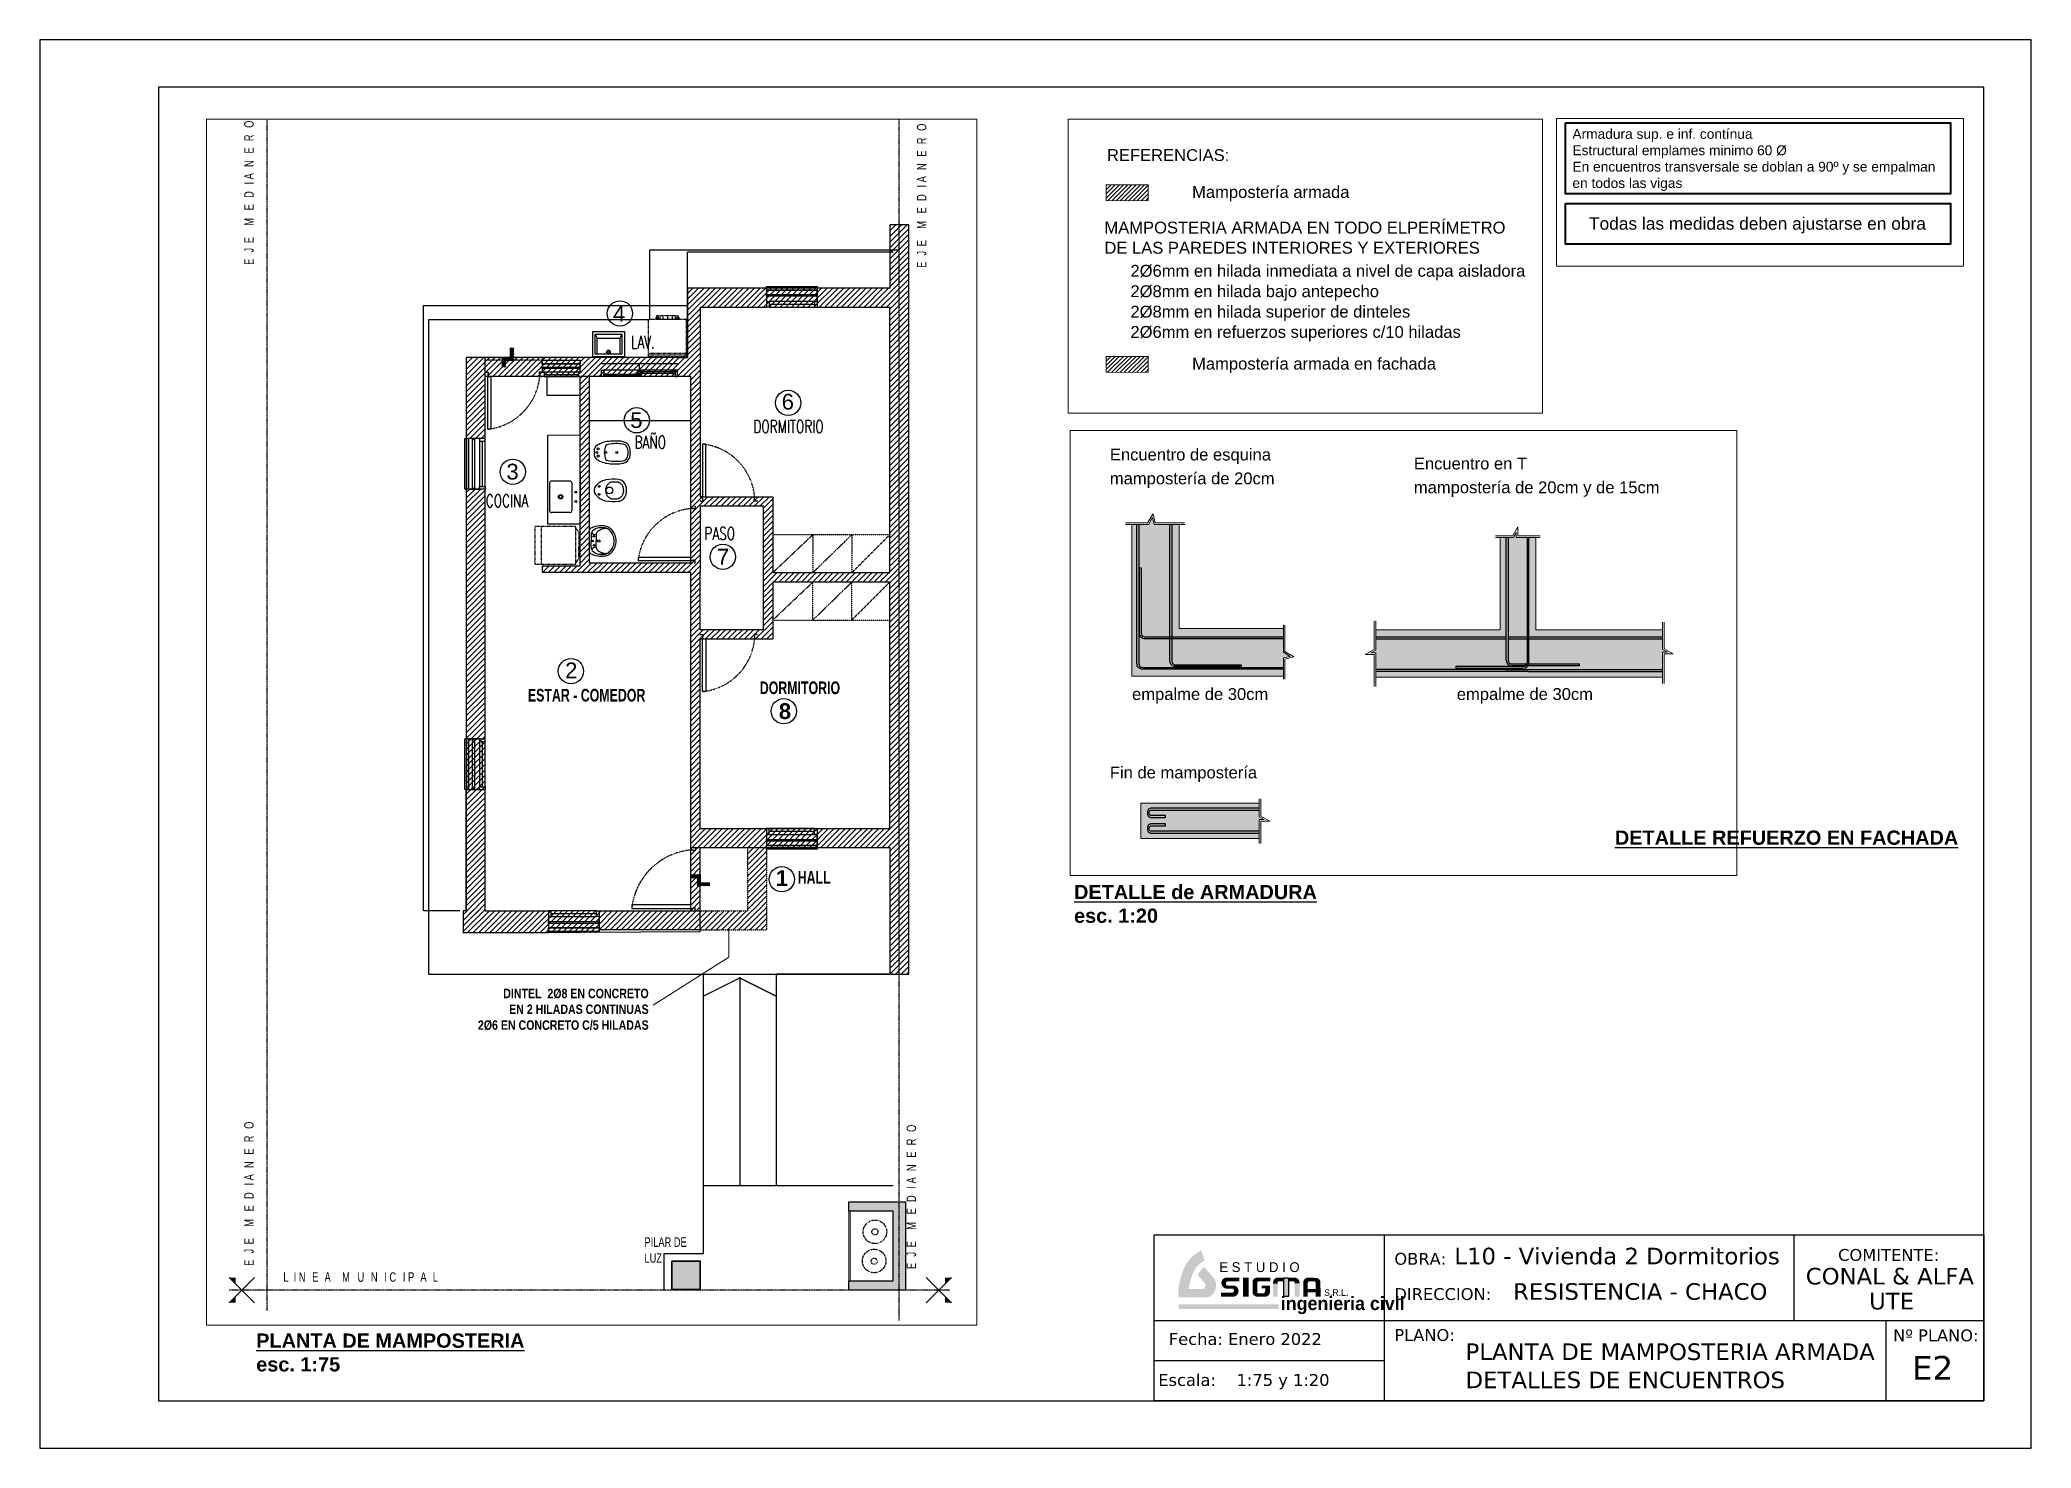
# Paper-space layout 'PL E2' of a CAD drawing. Header units: millimetres. Extents: x -18 to 402, y -3 to 294.
# The model-space entities are those that its viewports show. They can reach past a viewport. Long polylines and large blocks are cut down to what shows.
import ezdxf
from ezdxf.enums import TextEntityAlignment as Align

# ---------------------------------------------------------------- set-up
doc = ezdxf.new("R2010")
doc.units = ezdxf.units.MM
doc.header["$LTSCALE"] = 0.1
doc.header["$MEASUREMENT"] = 0
for name, pattern in [('ACAD_ISO02W100', [15, 12, -3]), ('ACAD_ISO10W100', [18, 12, -3, 0, -3]), ('DASHED', [0.75, 0.5, -0.25]), ('DASHED2', [0.375, 0.25, -0.125]), ('HIDDEN', [0.375, 0.25, -0.125]), ('HIDDEN2', [4.7625, 3.175, -1.5875])]:
    doc.linetypes.add(name, pattern=pattern)
doc.layers.get('DEFPOINTS').update_dxf_attribs({"color": 1})
for name, color, linetype, lineweight in [('00-COTAS', 1, 'Continuous', 9), ('CONT_MURO', 3, 'Continuous', 0), ('PISO', 8, 'Continuous', 9), ('SOMBRA', 1, 'Continuous', 0)]:
    doc.layers.add(name, color=color, linetype=linetype, lineweight=lineweight)
for name, color, linetype in [('00-PROYECCION', 2, 'HIDDEN'), ('00-texto', 3, 'Continuous'), ('armadura', 10, 'Continuous'), ('artefactos', 1, 'Continuous'), ('CARP-HOJAS-PUERTAS', 2, 'Continuous'), ('CARP-MARCO-PUERTAS', 2, 'Continuous'), ('CARPINTERÍA', 2, 'Continuous'), ('Carpinterías', 2, 'Continuous'), ('CONT_PLATEA', 4, 'Continuous'), ('Cotas', 1, 'Continuous'), ('Cuadro de rotulación', 7, 'Continuous'), ('designaciones', 1, 'Continuous'), ('EJES', 6, 'Continuous'), ('EQUIP-COCINA', 1, 'ACAD_ISO02W100'), ('ESTRUCTURAS', 3, 'Continuous'), ('LADRILLOS', 3, 'Continuous'), ('mamposteria', 5, 'Continuous'), ('MARCO DE CARATULA', 7, 'Continuous'), ('MARCO DE HOJA', 7, 'Continuous'), ('MURO', 2, 'Continuous'), ('Muros', 3, 'Continuous'), ('P0-MUROS', 4, 'Continuous'), ('PROYECCION', 1, 'DASHED2'), ('PROYECCIONES', 2, 'HIDDEN'), ('recuadro', 18, 'Continuous'), ('TEXTO', 2, 'Continuous'), ('Textos', 2, 'Continuous'), ('varios', 1, 'Continuous')]:
    doc.layers.add(name, color=color, linetype=linetype)
doc.styles.add('ARIAL', font='arial.ttf', dxfattribs={"height": 0.18})
doc.styles.add('Arial30', font='arial.ttf', dxfattribs={"width": 0.8, "height": 0.3})
doc.styles.add('COTAS', font='ROMANS.shx', dxfattribs={"width": 0.7})
doc.styles.add('general', font='arial.ttf')
doc.styles.add('Verdana', font='verdana.ttf')

psp = doc.layouts.new('PL E2')

# ---------------------------------------------------------------- texts
at = {"char_height": 3, "width": 113.6727, "attachment_point": 2}
for s, insert in [('\\pxqr,t53;{\\fArial|b1|i0|c0|p34;\\LDETALLE REFUERZO EN FACHADA}', (329.51, 126.95)), ('\\pxql,t53;{\\fArial|b1|i0|c0|p34;\\LDETALLE de ARMADURA\\P\\lesc. 1:20}', (256.7, 115.49)), ('\\pxql,t53;{\\fArial|b1|i0|c0|p34;\\LPLANTA DE MAMPOSTERIA\\P\\lesc. 1:75}', (84.21, 20.88))]:
    psp.add_mtext(s, dxfattribs=dict(at, insert=insert))
at = {"layer": '00-texto', "color": 250, "style": 'Verdana'}
psp.add_text('E2', height=5, dxfattribs=at).set_placement((376.6, 11.15))
at = {"layer": 'Cuadro de rotulación', "color": 250, "style": 'Verdana'}
for s, p in [('OBRA:', (267.42, 35.38)), ('COMITENTE:', (361.01, 36.2)), ('DIRECCION:', (267.42, 27.95)), ('PLANO:', (267.42, 19.32)), ('Nº PLANO:', (372.62, 19.23))]:
    psp.add_text(s, height=2.5, dxfattribs=at).set_placement(p)
for s, height, p in [('L10 - Vivienda 2 Dormitorios', 3.5, (280.07, 37.22)), ('CONAL & ALFA ', 3.5, (354.19, 32.97)), ('RESISTENCIA - CHACO', 3.5, (292.46, 29.74)), ('UTE', 3.5, (367.56, 27.71)), ('Fecha: Enero 2022', 2.5, (219.86, 19.72)), ('PLANTA DE MAMPOSTERIA ARMADA', 3.5, (282.44, 17.04)), ('DETALLES DE ENCUENTROS', 3.5, (282.44, 11.1)), ('Escala:    1:75 y 1:20', 2.5, (217.63, 11.08))]:
    psp.add_text(s, height=height, dxfattribs=at).set_placement(p, align=Align.MIDDLE_LEFT)
at = {"layer": 'TEXTO', "color": 18, "true_color": 0x000000, "attachment_point": 1}
for s, insert, char_height, width in [('{\\fBankGothic Md BT|b0|i0|c0|p34;E S T U D I O} ', (230.5, 35.91), 2.0738, 90.3419), ('{\\fBankGothic Md BT|b0|i0|c0|p34;S.R.L.}', (252.62, 30.19), 1.3687, 59.6254), ('{\\fAgency FB|b1|i0|c0|p34;ingenieria civil} ', (243.47, 28.63), 2.8118, 122.4926)]:
    psp.add_mtext(s, dxfattribs=dict(at, insert=insert, char_height=char_height, width=width))

msp = doc.modelspace()

# ---------------------------------------------------------------- texts
at = {"layer": 'ESTRUCTURAS', "style": 'Arial30'}
for s, height, p in [('REFERENCIAS:', 0.25, (228.0418, 187.5207)), ('Mampostería armada', 0.25, (229.8375, 186.7421)), ('Encuentro de esquina', 0.05, (240.1055, 186.5449)), ('mampostería de 20cm', 0.05, (240.1055, 186.4444)), ('Encuentro en T', 0.05, (241.3878, 186.5071)), ('mampostería de 20cm y de 15cm', 0.05, (241.3878, 186.4066)), ('MAMPOSTERIA ARMADA EN TODO ELPERÍMETRO', 0.25, (227.9876, 185.9916)), ('DE LAS PAREDES INTERIORES Y EXTERIORES', 0.25, (227.9876, 185.5662)), ('empalme de 30cm', 0.05, (240.1991, 185.5347)), ('empalme de 30cm', 0.05, (241.5689, 185.5347)), ('2%%C6mm en hilada inmediata a nivel de capa aisladora', 0.25, (228.5368, 185.08)), ('Fin de mampostería', 0.05, (240.1055, 185.204)), ('2%%C8mm en hilada bajo antepecho', 0.25, (228.5368, 184.6493)), ('2%%C8mm en hilada superior de dinteles', 0.25, (228.5368, 184.2192)), ('2%%C6mm en refuerzos superiores c/10 hiladas', 0.25, (228.5368, 183.7915)), ('Mampostería armada en fachada', 0.25, (229.8375, 183.1223))]:
    msp.add_text(s, height=height, dxfattribs=at).set_placement(p)
at = {"layer": 'TEXTO', "insert": (235.0526, 165.0987), "char_height": 0.15, "width": 3.774119, "attachment_point": 3, "style": 'Arial30'}
msp.add_mtext('{\\fArial|b1|i0|c0|p34;DINTEL  2%%C8 EN CONCRETO\\PEN 2 HILADAS CONTINUAS\\P2%%C6 EN CONCRETO C/5 HILADAS}', dxfattribs=at)
at = {"layer": 'Textos', "color": 2, "transparency": 33554559, "style": 'general'}
for s, p in [('4', (234.4875, 175.6496)), ('6', (237.1569, 174.2578)), ('5', (234.761, 173.9673)), ('3', (232.8022, 173.1522)), ('7', (236.1324, 171.8061)), ('2', (233.7302, 170.0085))]:
    msp.add_text(s, height=0.25, rotation=360, dxfattribs=at).set_placement(p)
at = {"layer": 'Textos', "color": 2, "transparency": 33554559, "style": 'COTAS', "width": 0.7}
for s, p in [('LAV.', (234.7714, 175.2248)), ('DORMITORIO', (236.7104, 173.8909)), ('BAÑO', (234.8292, 173.6418)), ('COCINA', (232.4764, 172.7152)), ('PASO', (235.9343, 172.1973))]:
    msp.add_text(s, height=0.2, dxfattribs=at).set_placement(p)
at = {"layer": 'Textos', "linetype": 'Continuous', "style": 'ARIAL'}
msp.add_text('Todas las medidas deben ajustarse en obra', height=0.26145, dxfattribs=at).set_placement((244.8244, 165.9056))
at = {"layer": 'Textos', "char_height": 0.15, "width": 2.994623, "attachment_point": 1, "rotation": 90, "style": 'COTAS'}
for insert in [(228.655, 176.547), (239.2954, 176.499), (228.655, 160.714), (239.1332, 160.666)]:
    msp.add_mtext('\\pxql;{\\fArial|b0|i0|c0|p34;\\T2;EJE MEDIANERO}', dxfattribs=dict(at, insert=insert))
at = {"layer": 'Textos', "color": 2, "transparency": 33554559, "attachment_point": 1}
for s, insert, char_height, width, style in [('{\\fArial|b1|i0|c0|p34;\\H1.3333x;DORMITORIO\\P\\pxql;\\fArial|b0|i0|c0|p34;\\H0.75x;                  }', (236.8103, 169.9581), 0.15, 1.379928, 'COTAS'), ('\\pxql;{\\fArial|b1|i0|c0|p34;\\H1.3333x;ESTAR - COMEDOR  \\H0.75x;                               }', (233.1424, 169.8408), 0.15, 1.938137, 'COTAS'), ('{\\fArial|b1|i0|c0|p34;8}', (237.1112, 169.6135), 0.25, 0.331783, 'general'), ('{\\fArial|b1|i0|c0|p34;1}', (237.0628, 166.9721), 0.25, 0.331783, 'general'), ('{\\fArial|b1|i0|c0|p34;\\H1.3333x;HALL\\P\\pxql;\\fArial|b0|i0|c0|p34;\\H0.75x;                  }', (237.41, 166.9581), 0.15, 0.995702, 'COTAS'), ('{\\fArial|b0|i0|c0|p34;PILAR DE\\PLUZ}', (234.9861, 161.1654), 0.15, 1.958714, 'COTAS')]:
    msp.add_mtext(s, dxfattribs=dict(at, insert=insert, char_height=char_height, width=width, style=style))
at = {"layer": 'Textos', "attachment_point": 1}
for s, insert, char_height, width, style in [('Armadura sup. e inf. contínua\\PEstructural emplames minimo 60 %%c\\PEn encuentros transversale se doblan a 90º y se empalman en todos las vigas', (244.4748, 168.0293), 0.207319, 7.8599, 'ARIAL'), ('\\pxql;{\\fArial|b0|i0|c0|p34;\\H1.5x;\\T2;LINEA MUNICIPAL}', (229.2736, 160.6132), 0.1, 3.194623, 'COTAS')]:
    msp.add_mtext(s, dxfattribs=dict(at, insert=insert, char_height=char_height, width=width, style=style))

# ---------------------------------------------------------------- blocks, each defined once
blk = doc.blocks.new('SIMETRIA')
for p, q in [((-0.53, 0.53), (0.53, -0.53)), ((0.53, 0.53), (-0.53, -0.53))]:
    blk.add_line(p, q)
for points in [[(-0.53, 0.53), (-0.265, 0.265), (-0.53, 0.265)], [(0.53, 0.53), (0.265, 0.265), (0.53, 0.265)]]:
    blk.add_solid(points)

# ---------------------------------------------------------------- hatches: boundary and pattern name
at = {"layer": 'armadura'}
h = msp.add_hatch(color=256, dxfattribs=at)
h.dxf.hatch_style = 1
h.paths.add_polyline_path([(240.359, 185.8007), (240.254, 185.8007, -0.414214), (240.238, 185.8167), (240.238, 186.0927), (240.23, 186.0927), (240.23, 185.8167, 0.414214), (240.254, 185.7927), (240.359, 185.7927)], flags=17)
h.paths.add_polyline_path([(240.8372, 185.8007), (240.367, 185.8007), (240.367, 185.7927), (240.8372, 185.7927)], flags=17)
h.paths.add_polyline_path([(240.367, 186.2754), (240.359, 186.2754), (240.359, 185.8007), (240.367, 185.8007)], flags=17)
h.paths.add_polyline_path([(240.367, 185.8007), (240.359, 185.8007), (240.359, 185.7927), (240.367, 185.7927)], flags=17)
h.paths.add_polyline_path([(240.367, 185.7927), (240.359, 185.7927), (240.359, 185.6993, 0.414214), (240.383, 185.6753), (240.659, 185.6753), (240.659, 185.6833), (240.383, 185.6833, -0.414214), (240.367, 185.6993)], flags=17)
h.paths.add_polyline_path([(240.2275, 186.2754), (240.2195, 186.2754), (240.2195, 185.6882, 0.414214), (240.2435, 185.6642), (240.8372, 185.6642), (240.8372, 185.6722), (240.2435, 185.6722, -0.414214), (240.2275, 185.6882)])
h = msp.add_hatch(color=256, dxfattribs=at)
h.dxf.hatch_style = 1
h.paths.add_polyline_path([(241.8732, 186.2202), (241.8652, 186.2202), (241.8652, 185.6925, -0.094512), (241.8641, 185.6866), (241.8725, 185.6866, 0.062057), (241.8732, 185.6925)])
h.paths.add_polyline_path([(241.7855, 186.2202), (241.7775, 186.2202), (241.7775, 185.7026, 0.414214), (241.8015, 185.6786), (241.8572, 185.6786, 0.170207), (241.8641, 185.6866), (241.8015, 185.6866, -0.414214), (241.7855, 185.7026)])
h.paths.add_polyline_path([(241.8688, 185.6786), (241.8572, 185.6786, -0.13061), (241.8492, 185.6765), (241.5652, 185.6765), (241.5652, 185.6685), (241.8492, 185.6685, 0.243034)])
h.paths.add_polyline_path([(241.8725, 185.6866), (241.8641, 185.6866, -0.170207), (241.8572, 185.6786), (241.8688, 185.6786, 0.092573)])
h.paths.add_polyline_path([(242.0855, 185.6866), (241.8725, 185.6866, -0.092573), (241.8688, 185.6786), (242.0855, 185.6786)])
h.paths.add_polyline_path([(242.4369, 185.6635), (241.7718, 185.6635), (241.2269, 185.6635), (241.2269, 185.6555), (241.8684, 185.6555), (242.4369, 185.6555)])
h.paths.add_polyline_path([(241.8652, 185.8009), (241.7855, 185.8009), (241.7855, 185.7929), (241.8652, 185.7929)])
h.paths.add_polyline_path([(242.4369, 185.8009), (241.8732, 185.8009), (241.8732, 185.7929), (242.4369, 185.7929)])
h.paths.add_polyline_path([(241.7775, 185.8009), (241.2269, 185.8009), (241.2269, 185.7929), (241.7775, 185.7929)])
h = msp.add_hatch(color=256, dxfattribs=at)
h.dxf.hatch_style = 1
h.paths.add_polyline_path([(240.3402, 185.0472), (240.2799, 185.0472, -0.414214), (240.2719, 185.0552), (240.2719, 185.0622, -0.414214), (240.2799, 185.0702), (240.7356, 185.0702), (240.7356, 185.0782), (240.2799, 185.0782, 0.414214), (240.2639, 185.0622), (240.2639, 185.0552, 0.414214), (240.2799, 185.0392), (240.3402, 185.0392)])
h.paths.add_polyline_path([(240.3402, 185.0121), (240.2799, 185.0121, 0.414214), (240.2639, 184.9961), (240.2639, 184.9891, 0.414214), (240.2799, 184.9731), (240.7356, 184.9731), (240.7356, 184.9811), (240.2799, 184.9811, -0.414214), (240.2719, 184.9891), (240.2719, 184.9961, -0.414214), (240.2799, 185.0041), (240.3402, 185.0041)])
at = {"layer": 'Cotas', "ltscale": 0.02, "transparency": 33554559}
h = msp.add_hatch(dxfattribs=at)
h.set_pattern_fill('ANSI31', color=252, scale=0.1, angle=90)
h.set_pattern_definition([(135, (650.26996, 368.332347), (-0.00883883476, -0.00883883476), [])])
h.paths.add_polyline_path([(236.0214, 166.7234), (236.0214, 166.7734), (235.8677, 166.7734), (235.8677, 166.7234)])
h.paths.add_polyline_path([(235.8677, 166.7234), (235.8677, 166.899), (235.7162, 166.899), (235.7162, 166.849), (235.8177, 166.849), (235.8177, 166.7234)])
at = {"layer": 'LADRILLOS', "ltscale": 0.02, "true_color": 0xed1f24, "transparency": 33554559}
h = msp.add_hatch(color=240, dxfattribs=at)
h.dxf.hatch_style = 1
h.paths.add_polyline_path([(239.0177, 161.7301), (238.2177, 161.7301), (238.2177, 161.5801), (238.9177, 161.5801), (238.9177, 160.4801), (238.2177, 160.4801), (238.2177, 160.3301), (239.0177, 160.3301)])
h = msp.add_hatch(color=240, dxfattribs=at)
h.dxf.hatch_style = 1
h.paths.add_polyline_path([(239.1177, 161.7301), (239.0177, 161.7301), (239.0177, 160.3301), (239.1177, 160.3301)])
h = msp.add_hatch(color=240, dxfattribs=at)
h.dxf.hatch_style = 1
h.paths.add_polyline_path([(235.8677, 160.7912), (235.4177, 160.7912), (235.4177, 160.3412), (235.8677, 160.3412)])
at = {"layer": 'SOMBRA', "true_color": 0xf8991e}
h = msp.add_hatch(dxfattribs=at)
h.set_pattern_fill('ANSI31', color=30, scale=0.5)
h.set_pattern_definition([(45, (0, -0.44816), (-0.044194174, 0.044194174), [])])
h.paths.add_polyline_path([(228.0226, 187.0203), (228.0226, 186.684), (228.9102, 186.684), (228.9102, 187.0203)])
at = {"layer": 'SOMBRA', "true_color": 0xf8991e, "transparency": 33554559}
h = msp.add_hatch(color=30, dxfattribs=at)
h.dxf.hatch_style = 1
h.paths.add_polyline_path([(240.8372, 185.8357), (240.3975, 185.8357), (240.3975, 186.2754), (240.2926, 186.2754), (240.2853, 186.3047), (240.2685, 186.2754), (240.1976, 186.2754), (240.1976, 185.6358), (240.8372, 185.6358), (240.8372, 185.7121), (240.8654, 185.7185), (240.8372, 185.7358)])
h.paths.add_polyline_path([(242.4369, 185.7361), (242.4579, 185.7361), (242.4369, 185.7479), (242.4369, 185.8305), (241.9019, 185.8305), (241.9019, 186.2202), (241.8196, 186.2202), (241.8196, 186.2412), (241.8077, 186.2202), (241.7519, 186.2202), (241.7519, 185.8305), (241.2269, 185.8305), (241.2269, 185.7455), (241.2059, 185.7337), (241.2269, 185.7337), (241.2269, 185.6305), (242.4369, 185.6305)])
h.paths.add_polyline_path([(240.7356, 185.1002), (240.2356, 185.1002), (240.2356, 184.9502), (240.7356, 184.9502), (240.7356, 185.0302), (240.7567, 185.0302), (240.7356, 185.0421)])
at = {"layer": 'SOMBRA', "true_color": 0x2776bb}
h = msp.add_hatch(dxfattribs=at)
h.set_pattern_fill('ANSI31', color=152, scale=0.5)
h.paths.add_polyline_path([(228.0226, 183.4006), (228.0226, 183.0642), (228.9102, 183.0642), (228.9102, 183.4006)])
at = {"layer": 'SOMBRA', "true_color": 0xf8991e}
h = msp.add_hatch(dxfattribs=at)
h.set_pattern_fill('ANSI31', color=30, scale=0.5)
h.paths.add_polyline_path([(239.1677, 177.18), (238.8677, 177.18), (238.8677, 176.18), (237.7177, 176.18), (237.7177, 175.88), (238.8677, 175.88), (238.8677, 171.68), (237.0177, 171.68), (237.0177, 172.88), (235.8677, 172.88), (235.8677, 172.73), (236.8677, 172.73), (236.8677, 170.78), (235.8677, 170.78), (235.8677, 170.63), (237.0177, 170.63), (237.0177, 171.53), (238.8677, 171.53), (238.8677, 167.63), (236.9177, 167.63), (236.9177, 167.3345), (238.8677, 167.33), (238.8677, 165.33), (239.1677, 165.33)])
h = msp.add_hatch(dxfattribs=at)
h.set_pattern_fill('ANSI31', color=30, scale=0.5)
h.paths.add_polyline_path([(232.4677, 175.08), (232.4677, 175.105), (232.4677, 175.055), (232.4677, 174.78), (235.7175, 174.78), (235.7177, 171.83), (235.8677, 171.83), (235.8677, 172.8097), (235.8677, 172.8191), (235.8677, 175.88), (237.7177, 175.88), (237.7177, 176.18), (235.6677, 176.18), (235.6677, 175.08)])
h = msp.add_hatch(dxfattribs=at)
h.set_pattern_fill('ANSI31', color=30, scale=0.5)
h.paths.add_polyline_path([(232.4677, 175.08), (232.1677, 175.08), (232.1677, 173.8013), (232.4677, 173.8013)])
h = msp.add_hatch(dxfattribs=at)
h.set_pattern_fill('ANSI31', color=30, scale=0.5)
h.paths.add_polyline_path([(235.7177, 171.68), (235.7177, 171.83), (234.1177, 171.83), (234.1177, 174.78), (234.1177, 174.78), (234.1177, 174.78), (233.9677, 174.78), (234.1228, 174.78), (233.9728, 174.78), (233.9677, 174.78), (233.9677, 174.78), (233.9677, 171.78), (233.3677, 171.78), (233.3677, 171.68)])
h = msp.add_hatch(dxfattribs=at)
h.set_pattern_fill('ANSI31', color=30, scale=0.5)
h.paths.add_polyline_path([(232.4677, 166.22), (232.4677, 166.28), (232.4677, 168.2493), (232.1677, 168.2493), (232.1677, 166.28), (232.4677, 166.28)])
h.paths.add_polyline_path([(232.4677, 173.0013), (232.1677, 173.0013), (232.1677, 168.2493), (232.4677, 168.2493)])
h = msp.add_hatch(dxfattribs=at)
h.set_pattern_fill('ANSI31', color=30, scale=0.5)
h.paths.add_polyline_path([(235.8677, 170.78), (235.8677, 171.83), (235.7177, 171.83), (235.7177, 170.78)])
h = msp.add_hatch(dxfattribs=at)
h.set_pattern_fill('ANSI31', color=30, scale=0.5)
h.paths.add_polyline_path([(236.9177, 167.33), (236.9177, 167.4134), (236.9177, 167.63), (235.8677, 167.63), (235.8677, 170.78), (235.7177, 170.78), (235.7177, 167.33)])
h = msp.add_hatch(dxfattribs=at)
h.set_pattern_fill('ANSI31', color=30, scale=0.5)
h.paths.add_polyline_path([(235.7177, 166.33), (234.2677, 166.33), (234.2677, 166.03), (235.7177, 166.03)])
h.paths.add_polyline_path([(235.8677, 167.33), (235.7177, 167.33), (235.7177, 166.33), (235.7177, 166.33), (235.7177, 166.03), (235.8677, 166.03)])
at = {"layer": 'SOMBRA', "true_color": 0x2776bb}
h = msp.add_hatch(dxfattribs=at)
h.set_pattern_fill('ANSI31', color=152, scale=0.5)
h.paths.add_polyline_path([(236.9177, 167.33), (236.6177, 167.33), (236.6177, 166.3326), (236.9177, 166.3326)])
h.paths.add_polyline_path([(236.9177, 166.33), (235.8677, 166.33), (235.8677, 166.03), (236.9177, 166.03)])
at = {"layer": 'SOMBRA', "true_color": 0xf8991e}
h = msp.add_hatch(dxfattribs=at)
h.set_pattern_fill('ANSI31', color=30, scale=0.5)
h.paths.add_polyline_path([(234.2677, 166.33), (232.1177, 166.33), (232.1177, 165.98), (234.2677, 165.98)])

# ---------------------------------------------------------------- linework, layer by layer
at = {"color": 6, "lineweight": 0}
for p, q in [((241.805, 186.2268), (241.8266, 186.265)), ((241.8077, 186.2202), (241.8196, 186.2412)), ((241.8196, 186.2412), (241.8196, 186.2202)), ((241.8266, 186.265), (241.8266, 186.2268)), ((241.7316, 186.2268), (241.805, 186.2268)), ((241.7316, 186.2202), (241.8077, 186.2202)), ((241.8196, 186.2202), (241.9209, 186.2202)), ((241.8266, 186.2268), (241.9209, 186.2268)), ((242.4369, 185.8636), (242.4369, 185.7479)), ((242.4435, 185.863), (242.4435, 185.7507)), ((242.4369, 185.7479), (242.4579, 185.7361)), ((242.4579, 185.7361), (242.4369, 185.7361)), ((242.4369, 185.7361), (242.4369, 185.6039)), ((242.4435, 185.7507), (242.4817, 185.729)), ((242.4817, 185.729), (242.4435, 185.729)), ((242.4435, 185.729), (242.4435, 185.6045))]:
    msp.add_line(p, q, dxfattribs=at)
at = {"color": 2}
for p, q in [((236.9177, 176.1467), (237.7177, 176.1467)), ((236.9177, 176.1467), (236.9177, 175.97)), ((236.9177, 176.08), (236.9344, 176.08)), ((236.9177, 176.05), (236.9177, 176.08)), ((236.9344, 176.08), (236.9344, 176.05)), ((237.7177, 176.08), (237.701, 176.08)), ((237.701, 176.08), (237.701, 176.05)), ((237.7177, 175.97), (237.7177, 176.1467)), ((237.7177, 176.05), (237.7177, 176.08)), ((236.9344, 176.05), (236.9177, 176.05)), ((237.701, 176.05), (237.7177, 176.05)), ((236.9177, 175.97), (236.9577, 175.97)), ((237.6777, 175.97), (236.9577, 175.97)), ((236.9577, 175.97), (236.9577, 175.925)), ((236.9577, 175.925), (237.6777, 175.925)), ((236.9577, 175.925), (236.9577, 175.925)), ((236.9577, 175.925), (236.9577, 175.925)), ((236.9577, 175.925), (236.9577, 175.925)), ((236.9577, 175.925), (236.9577, 175.88)), ((237.7177, 175.97), (237.6777, 175.97)), ((237.6777, 175.97), (237.6777, 175.925)), ((237.6777, 175.925), (237.6777, 175.925)), ((237.6777, 175.925), (237.6777, 175.925)), ((237.6777, 175.925), (237.6777, 175.925)), ((237.6777, 175.925), (237.6777, 175.88)), ((236.9577, 175.88), (236.9177, 175.88)), ((236.9177, 175.88), (236.9177, 175.88)), ((236.9577, 175.88), (237.6777, 175.88)), ((237.6777, 175.88), (237.7177, 175.88)), ((237.7177, 175.88), (237.7177, 175.88)), ((234.1677, 175.4929), (234.6677, 175.4929)), ((234.1677, 175.0929), (234.1677, 175.4929)), ((234.6677, 175.4929), (234.6677, 175.0929)), ((234.2077, 175.4529), (234.6277, 175.4529)), ((234.2077, 175.1329), (234.2077, 175.4529)), ((234.2077, 175.4529), (234.2372, 175.3882)), ((234.6277, 175.4529), (234.5982, 175.3882)), ((234.6277, 175.4529), (234.6277, 175.1329)), ((234.2372, 175.3882), (234.5982, 175.3882)), ((234.2372, 175.1329), (234.2372, 175.3882)), ((234.5982, 175.3882), (234.5982, 175.1329)), ((234.6677, 175.0929), (234.1677, 175.0929)), ((234.6277, 175.1329), (234.2077, 175.1329)), ((233.3677, 174.98), (233.9677, 174.98)), ((233.3677, 174.98), (233.3677, 174.8475)), ((233.9677, 174.8475), (233.9677, 174.98)), ((233.3677, 174.93), (233.3803, 174.93)), ((233.3677, 174.9075), (233.3677, 174.93)), ((233.3803, 174.9075), (233.3677, 174.9075)), ((233.3803, 174.93), (233.3803, 174.9075)), ((233.9677, 174.93), (233.9552, 174.93)), ((233.9552, 174.93), (233.9552, 174.9075)), ((233.9552, 174.9075), (233.9677, 174.9075)), ((233.9677, 174.9075), (233.9677, 174.93)), ((233.3677, 174.8475), (233.3977, 174.8475)), ((233.9377, 174.8475), (233.3977, 174.8475)), ((233.3977, 174.8475), (233.3977, 174.8138)), ((233.3977, 174.8138), (233.9377, 174.8138)), ((233.3977, 174.8138), (233.3977, 174.8138)), ((233.3977, 174.8138), (233.3977, 174.8138)), ((233.3977, 174.8138), (233.3977, 174.8138)), ((233.3977, 174.8138), (233.3977, 174.78)), ((233.9677, 174.8475), (233.9377, 174.8475)), ((233.9377, 174.8475), (233.9377, 174.8138)), ((233.9377, 174.8138), (233.9377, 174.8138)), ((233.9377, 174.8138), (233.9377, 174.8138)), ((233.9377, 174.8138), (233.9377, 174.8138)), ((233.9377, 174.8138), (233.9377, 174.78)), ((233.3977, 174.78), (233.3677, 174.78)), ((233.3677, 174.78), (233.3677, 174.78)), ((233.3977, 174.78), (233.9377, 174.78)), ((233.9377, 174.78), (233.9677, 174.78)), ((233.9677, 174.78), (233.9677, 174.78)), ((232.201, 173.0013), (232.201, 173.8013)), ((232.3777, 173.8013), (232.201, 173.8013)), ((232.2677, 173.8013), (232.2677, 173.7845)), ((232.2977, 173.8013), (232.2677, 173.8013)), ((232.2977, 173.7845), (232.2977, 173.8013)), ((232.3777, 173.8013), (232.3777, 173.7613)), ((232.4677, 173.7613), (232.4677, 173.8013)), ((232.4677, 173.8013), (232.4677, 173.8013)), ((232.2677, 173.7845), (232.2977, 173.7845)), ((232.3777, 173.7613), (232.3777, 173.0413)), ((232.3777, 173.7613), (232.4227, 173.7613)), ((232.4227, 173.0413), (232.4227, 173.7613)), ((232.4227, 173.7613), (232.4227, 173.7613)), ((232.4227, 173.7613), (232.4227, 173.7613)), ((232.4227, 173.7613), (232.4227, 173.7613)), ((232.4227, 173.7613), (232.4677, 173.7613)), ((232.4677, 173.0413), (232.4677, 173.7613)), ((232.3777, 173.0013), (232.3777, 173.0413)), ((232.3777, 173.0413), (232.4227, 173.0413)), ((232.4227, 173.0413), (232.4227, 173.0413)), ((232.4227, 173.0413), (232.4227, 173.0413)), ((232.4227, 173.0413), (232.4227, 173.0413)), ((232.4227, 173.0413), (232.4677, 173.0413)), ((232.4677, 173.0413), (232.4677, 173.0013)), ((232.201, 173.0013), (232.3777, 173.0013)), ((232.2677, 173.0013), (232.2677, 173.018)), ((232.2677, 173.018), (232.2977, 173.018)), ((232.2977, 173.0013), (232.2677, 173.0013)), ((232.2977, 173.018), (232.2977, 173.0013)), ((232.4677, 173.0013), (232.4677, 173.0013)), ((234.1427, 172.2898), (234.1427, 172.18)), ((234.2227, 172.2861), (234.2227, 172.18)), ((234.1427, 172.0703), (234.1427, 172.18)), ((234.2227, 172.074), (234.2227, 172.18)), ((232.201, 168.2493), (232.201, 169.0493)), ((232.3777, 169.0493), (232.201, 169.0493)), ((232.3777, 169.0093), (232.3777, 168.2893)), ((232.4227, 168.2893), (232.4227, 169.0093)), ((232.4677, 168.2893), (232.4677, 169.0093)), ((232.201, 168.2493), (232.3777, 168.2493)), ((237.6777, 167.63), (236.9577, 167.63)), ((237.6777, 167.585), (236.9577, 167.585)), ((236.9177, 167.54), (236.9177, 167.3634)), ((236.9577, 167.54), (237.6777, 167.54)), ((237.7177, 167.3634), (237.7177, 167.54)), ((237.7177, 167.3634), (236.9177, 167.3634)), ((234.2277, 166.33), (233.5077, 166.33)), ((233.4677, 166.24), (233.4677, 166.0634)), ((234.2277, 166.285), (233.5077, 166.285)), ((233.5077, 166.24), (234.2277, 166.24)), ((234.2677, 166.0634), (234.2677, 166.24)), ((234.2677, 166.0634), (233.4677, 166.0634))]:
    msp.add_line(p, q, dxfattribs=at)
at = {"color": 1}
for p, q in [((236.9177, 176.08), (237.7177, 176.08)), ((236.9177, 176.05), (236.9177, 176.08)), ((237.7177, 176.08), (237.7177, 176.05)), ((237.7177, 176.05), (236.9177, 176.05)), ((233.3677, 174.93), (233.9677, 174.93)), ((233.3677, 174.9075), (233.3677, 174.93)), ((233.9677, 174.9075), (233.3677, 174.9075)), ((233.9677, 174.93), (233.9677, 174.9075)), ((232.2677, 173.0013), (232.2677, 173.8013)), ((232.2677, 173.8013), (232.2977, 173.8013)), ((232.2977, 173.8013), (232.2977, 173.0013)), ((234.7453, 173.6767), (234.7453, 173.6767)), ((232.2977, 173.0013), (232.2677, 173.0013)), ((234.3741, 172.9949), (234.3754, 173.0128)), ((234.3741, 172.9949), (234.3741, 172.9801)), ((234.3741, 172.9652), (234.3741, 172.98)), ((234.3741, 172.9652), (234.3754, 172.9474)), ((234.6539, 172.9949), (234.6527, 173.0128)), ((234.6539, 172.9652), (234.6527, 172.9474)), ((234.6539, 172.9949), (234.6539, 172.9801)), ((234.6539, 172.9652), (234.6539, 172.98)), ((234.1177, 172.0026), (234.1177, 172.3575)), ((234.1177, 172.0026), (234.1177, 172.0026))]:
    msp.add_line(p, q, dxfattribs=at)
at = {"color": 1, "transparency": 33554559}
for p, q in [((235.4722, 174.88), (234.3397, 174.88)), ((234.3417, 174.79), (234.3417, 174.82)), ((234.3417, 174.82), (234.9322, 174.82)), ((234.8822, 174.83), (234.8822, 174.86)), ((234.8822, 174.86), (235.4722, 174.86)), ((235.4722, 174.83), (234.8822, 174.83)), ((234.9322, 174.82), (234.9322, 174.79)), ((235.4722, 174.86), (235.4722, 174.83)), ((235.4722, 174.78), (234.3397, 174.78)), ((234.9322, 174.79), (234.3417, 174.79))]:
    msp.add_line(p, q, dxfattribs=at)
at = {"color": 2, "transparency": 33554559}
msp.add_line((233.9677, 173.23), (233.9677, 172.63), dxfattribs=at)
at = {"color": 2, "linetype": 'ACAD_ISO02W100', "ltscale": 0.05}
for p, q in [((233.8998, 172.4093), (233.2498, 172.4093)), ((233.2498, 172.4093), (233.2498, 171.8093)), ((233.3498, 172.4093), (233.3498, 171.8093)), ((233.8998, 171.8093), (233.8998, 172.4093)), ((233.8998, 172.3849), (233.9498, 172.3147)), ((233.9498, 172.3147), (233.9498, 172.1093)), ((233.9498, 171.9039), (233.9498, 172.1093)), ((233.8998, 171.8338), (233.9498, 171.9039)), ((233.8998, 171.8093), (233.2498, 171.8093))]:
    msp.add_line(p, q, dxfattribs=at)
at = {"color": 6, "lineweight": 0}
for points in [[(240.4206, 186.282), (240.2966, 186.282), (240.2875, 186.3203), (240.2647, 186.282), (240.1715, 186.282)], [(240.1709, 186.2754), (240.2685, 186.2754), (240.2853, 186.3047), (240.2926, 186.2754), (240.4226, 186.2754)], [(240.8372, 185.8513), (240.8372, 185.7358), (240.8654, 185.7185), (240.8372, 185.7121), (240.8372, 185.6226)], [(240.8438, 185.8506), (240.8438, 185.7385), (240.8821, 185.7169), (240.8438, 185.7065), (240.8438, 185.6226)], [(241.2203, 185.8684), (241.2203, 185.7483), (241.182, 185.7266), (241.2203, 185.7266), (241.2203, 185.5916)], [(241.2269, 185.8684), (241.2269, 185.7455), (241.2059, 185.7337), (241.2269, 185.7337), (241.2269, 185.5912)], [(240.7356, 185.1182), (240.7356, 185.0421), (240.7567, 185.0302), (240.7356, 185.0302), (240.7356, 184.9289)], [(240.7422, 185.1182), (240.7422, 185.0448), (240.7805, 185.0232), (240.7422, 185.0232), (240.7422, 184.9289)]]:
    msp.add_lwpolyline(points, dxfattribs=at)
at = {"color": 1}
for points in [[(232.2677, 168.2493), (232.2677, 169.0493), (232.2977, 169.0493), (232.2977, 168.2493)], [(237.7177, 167.43), (236.9177, 167.43), (236.9177, 167.46), (237.7177, 167.46)], [(234.2677, 166.13), (233.4677, 166.13), (233.4677, 166.16), (234.2677, 166.16)]]:
    msp.add_lwpolyline(points, close=True, dxfattribs=at)
at = {"color": 2}
for points in [[(232.2677, 169.0493), (232.2677, 169.0326), (232.2977, 169.0326), (232.2977, 169.0493)], [(232.2677, 168.2493), (232.2677, 168.266), (232.2977, 168.266), (232.2977, 168.2493)], [(236.9177, 167.43), (236.9344, 167.43), (236.9344, 167.46), (236.9177, 167.46)], [(237.7177, 167.43), (237.701, 167.43), (237.701, 167.46), (237.7177, 167.46)], [(233.4677, 166.13), (233.4844, 166.13), (233.4844, 166.16), (233.4677, 166.16)], [(234.2677, 166.13), (234.251, 166.13), (234.251, 166.16), (234.2677, 166.16)]]:
    msp.add_lwpolyline(points, close=True, dxfattribs=at)
for points in [[(232.3777, 169.0493), (232.3777, 169.0093), (232.4227, 169.0093), (232.4227, 169.0093), (232.4227, 169.0093), (232.4227, 169.0093), (232.4677, 169.0093), (232.4677, 169.0493), (232.4677, 169.0493)], [(232.3777, 168.2493), (232.3777, 168.2893), (232.4227, 168.2893), (232.4227, 168.2893), (232.4227, 168.2893), (232.4227, 168.2893), (232.4677, 168.2893), (232.4677, 168.2493), (232.4677, 168.2493)], [(236.9177, 167.54), (236.9577, 167.54), (236.9577, 167.585), (236.9577, 167.585), (236.9577, 167.585), (236.9577, 167.585), (236.9577, 167.63), (236.9177, 167.63), (236.9177, 167.63)], [(237.7177, 167.54), (237.6777, 167.54), (237.6777, 167.585), (237.6777, 167.585), (237.6777, 167.585), (237.6777, 167.585), (237.6777, 167.63), (237.7177, 167.63), (237.7177, 167.63)], [(233.4677, 166.24), (233.5077, 166.24), (233.5077, 166.285), (233.5077, 166.285), (233.5077, 166.285), (233.5077, 166.285), (233.5077, 166.33), (233.4677, 166.33), (233.4677, 166.33)], [(234.2677, 166.24), (234.2277, 166.24), (234.2277, 166.285), (234.2277, 166.285), (234.2277, 166.285), (234.2277, 166.285), (234.2277, 166.33), (234.2677, 166.33), (234.2677, 166.33)]]:
    msp.add_lwpolyline(points, dxfattribs=at)
at = {"color": 1}
for centre, radius in [((234.4177, 175.168), 0.03), ((234.4177, 175.168), 0.02), ((234.2546, 173.6361), 0.0166), ((234.2336, 173.5801), 0.0166), ((234.371, 173.5801), 0.0171), ((234.5486, 173.5801), 0.0166), ((234.2546, 173.5241), 0.0166), ((234.2697, 173.0438), 0.0141), ((234.4321, 172.9801), 0.0535), ((234.2697, 172.9164), 0.0141), ((234.1844, 172.2537), 0.0125), ((234.1679, 172.18), 0.0125), ((234.1875, 172.1093), 0.0125), ((234.263, 172.18), 0.02)]:
    msp.add_circle(centre, radius, dxfattribs=at)
for centre, radius, start, end in [((234.6598, 172.9716), 0.8351, 115.80901, 120.7035), ((234.4382, 173.4146), 0.3398, 97.80439, 114.69595), ((234.5249, 172.8404), 0.9206, 84.23721, 98.29848), ((234.5428, 173.0079), 0.7118, 81.54756, 100.91861), ((234.6108, 173.6032), 0.1533, 28.66885, 87.54957), ((234.2831, 173.613), 0.0914, 122.97249, 172.04622), ((234.6682, 173.5588), 0.32, 156.03729, 176.10431), ((234.4217, 173.6446), 0.0637, 102.39043, 136.10723), ((234.6388, 173.6367), 0.0758, 26.69678, 83.45914), ((234.5026, 173.5691), 0.2278, 2.86825, 26.48454), ((234.5065, 173.5833), 0.2564, 359.33056, 21.37196), ((234.3582, 173.5876), 0.1699, 167.07769, 182.56854), ((234.3579, 173.5725), 0.1696, 177.45143, 192.92965), ((234.6682, 173.6014), 0.32, 183.89569, 203.96271), ((234.5026, 173.591), 0.2278, 333.51546, 357.13175), ((234.5063, 173.5769), 0.2566, 338.63223, 0.75283), ((234.2942, 173.5542), 0.1035, 190.97372, 234.00757), ((234.6598, 174.1886), 0.8351, 239.2965, 244.19099), ((234.4217, 173.5155), 0.0637, 223.89277, 257.60957), ((234.6108, 173.557), 0.1533, 272.45043, 331.33115), ((234.6388, 173.5235), 0.0758, 276.54086, 333.30322), ((234.4439, 173.765), 0.3599, 245.77737, 261.72229), ((234.5249, 174.3198), 0.9206, 261.70152, 275.76279), ((234.5428, 174.1522), 0.7118, 259.08139, 278.45244), ((234.4378, 172.8584), 0.2939, 102.77587, 122.78854), ((234.4958, 172.505), 0.6518, 83.0992, 100.87357), ((234.5548, 173.0023), 0.151, 49.5184, 82.64833), ((234.3771, 172.9596), 0.1886, 153.0632, 173.77671), ((234.5168, 172.7609), 0.4189, 124.64746, 137.29186), ((234.6234, 172.9597), 0.2536, 161.32752, 167.91413), ((234.4557, 173.0164), 0.0766, 149.32439, 161.32752), ((234.478, 173.0031), 0.1025, 137.86537, 149.32439), ((234.5176, 172.9673), 0.1559, 128.57978, 137.86537), ((234.5371, 172.9429), 0.1871, 120.26309, 128.57978), ((234.4608, 173.0736), 0.0358, 101.17962, 120.26309), ((234.4741, 173.006), 0.1047, 95.49422, 101.17962), ((234.5306, 172.4191), 0.6943, 93.28713, 95.49422), ((234.4998, 172.9547), 0.1578, 90, 93.28713), ((234.4998, 172.7296), 0.3829, 87.88982, 90), ((234.5282, 172.7296), 0.3829, 90, 92.11018), ((234.5282, 172.9547), 0.1578, 86.71287, 90), ((234.4975, 172.4191), 0.6943, 84.50578, 86.71287), ((234.5539, 173.006), 0.1047, 78.82038, 84.50578), ((234.5673, 173.0736), 0.0358, 59.73691, 78.82038), ((234.491, 172.9429), 0.1871, 51.42022, 59.73691), ((234.5105, 172.9673), 0.1559, 42.13463, 51.42022), ((234.5501, 173.0031), 0.1025, 30.67561, 42.13463), ((234.5724, 173.0164), 0.0766, 18.67248, 30.67561), ((234.4047, 172.9597), 0.2536, 12.08587, 18.67248), ((234.5066, 172.9863), 0.1962, 358.12947, 41.82957), ((234.3767, 173.0001), 0.1882, 186.13848, 206.94852), ((234.5066, 172.9736), 0.1962, 318.17043, 1.87053), ((234.702, 172.9799), 0.000649, 1.87053, 358.12947), ((234.5168, 173.199), 0.4189, 222.70814, 235.35254), ((234.6234, 173.0005), 0.2536, 192.08587, 198.67248), ((234.4557, 172.9438), 0.0766, 198.67248, 210.67561), ((234.478, 172.957), 0.1025, 210.67561, 222.13463), ((234.5176, 172.9929), 0.1559, 222.13463, 231.42022), ((234.5105, 172.9929), 0.1559, 308.57978, 317.86537), ((234.5501, 172.957), 0.1025, 317.86537, 329.32439), ((234.5724, 172.9438), 0.0766, 329.32439, 341.32752), ((234.4047, 173.0005), 0.2536, 341.32752, 347.91413), ((234.4378, 173.1015), 0.2939, 237.21146, 257.22413), ((234.4958, 173.4549), 0.6518, 259.12643, 276.9008), ((234.5371, 173.0173), 0.1871, 231.42022, 239.73691), ((234.4608, 172.8866), 0.0358, 239.73691, 258.82038), ((234.4741, 172.9541), 0.1047, 258.82038, 264.50578), ((234.5306, 173.541), 0.6943, 264.50578, 266.71287), ((234.4998, 173.0054), 0.1578, 266.71287, 270), ((234.4998, 173.2305), 0.3829, 270, 272.11018), ((234.5282, 173.2305), 0.3829, 267.88982, 270), ((234.5282, 173.0054), 0.1578, 270, 273.28713), ((234.4975, 173.541), 0.6943, 273.28713, 275.49422), ((234.5539, 172.9541), 0.1047, 275.49422, 281.17962), ((234.5548, 172.9576), 0.151, 277.35167, 310.4816), ((234.5673, 172.8866), 0.0358, 281.17962, 300.26309), ((234.491, 173.0173), 0.1871, 300.26309, 308.57978), ((234.1377, 172.3575), 0.02, 119.35892, 180.00014), ((234.2949, 172.0781), 0.3406, 109.92238, 119.35892), ((234.2828, 172.2397), 0.1507, 106.35039, 156.34031), ((234.3062, 172.047), 0.3737, 90, 109.92238), ((234.3062, 172.047), 0.3437, 90, 101.02963), ((234.3857, 172.1731), 0.2056, 99.28776, 114.12135), ((234.3062, 172.047), 0.3737, 86.69477, 90), ((234.3062, 172.047), 0.3437, 86.54707, 90), ((234.3277, 172.2355), 0.1545, 64.66774, 90.31353), ((234.3277, 172.2355), 0.1845, 64.66774, 90), ((234.367, 172.2872), 0.09, 56.49842, 99.28776), ((234.3062, 172.047), 0.3437, 80.26972, 80.4174), ((234.315, 172.2087), 0.1842, 41.18593, 64.66774), ((234.315, 172.2087), 0.2142, 41.18593, 64.66774), ((234.1677, 172.2901), 0.025, 156.34033, 180.28839), ((234.2327, 172.2898), 0.09, 179.50925, 180.00004), ((234.2043, 172.3371), 0.0542, 201.27731, 289.8888), ((234.2627, 172.2861), 0.04, 135.18426, 180), ((234.3931, 172.1566), 0.2238, 114.12135, 135.18426), ((234.2952, 172.1913), 0.2106, 19.92238, 41.18593), ((234.2952, 172.1913), 0.2406, 19.92238, 41.18593), ((234.264, 172.18), 0.2437, 0, 19.92238), ((234.264, 172.18), 0.2737, 0, 19.92238), ((234.264, 172.18), 0.2437, 340.07762, 0), ((234.264, 172.18), 0.2737, 340.07762, 0), ((234.2327, 172.0703), 0.09, 179.99996, 180.49075), ((234.1677, 172.0699), 0.025, 179.71161, 203.65967), ((234.2828, 172.1203), 0.1507, 203.65969, 253.64961), ((234.2043, 172.023), 0.0542, 70.1112, 158.72269), ((234.2627, 172.074), 0.04, 180, 224.81574), ((234.3931, 172.2035), 0.2238, 224.81574, 245.87865), ((234.2952, 172.1687), 0.2106, 318.81407, 340.07762), ((234.2952, 172.1687), 0.2406, 318.81407, 340.07762), ((234.1377, 172.0026), 0.02, 179.99986, 240.64108), ((234.2949, 172.282), 0.3406, 240.64108, 250.07762), ((234.3603, 172.1687), 0.2406, 220.6377, 221.18593), ((234.3062, 172.3131), 0.3737, 250.07762, 270), ((234.3062, 172.3131), 0.3437, 258.97037, 270), ((234.3857, 172.1869), 0.2056, 245.87865, 260.71224), ((234.3062, 172.3131), 0.3437, 270, 273.45293), ((234.3277, 172.1245), 0.1545, 269.68647, 295.33226), ((234.3277, 172.1245), 0.1845, 270, 295.33226), ((234.367, 172.0728), 0.09, 260.71224, 303.50158), ((234.3062, 172.3131), 0.3437, 279.5826, 279.73028), ((234.315, 172.1514), 0.1842, 295.33226, 318.81407), ((234.315, 172.1514), 0.2142, 295.33226, 318.81407), ((234.3277, 171.5663), 0.3737, 90, 93.30523)]:
    msp.add_arc(centre, radius, start, end, dxfattribs=at)
at = {"layer": '00-COTAS'}
msp.add_lwpolyline([(236.3222, 166.0339), (236.3222, 165.5959), (235.1223, 164.8408)], dxfattribs=at)
at = {"layer": '00-PROYECCION', "color": 2, "ltscale": 5, "transparency": 33554559}
for p, q in [((237.0177, 172.28), (238.8677, 172.28)), ((237.6508, 172.28), (237.0177, 171.68)), ((237.6508, 172.28), (237.6508, 171.68)), ((238.2676, 172.28), (237.6508, 171.68)), ((237.6508, 171.53), (237.0177, 170.93)), ((237.6508, 170.93), (237.6508, 171.53)), ((238.2676, 171.53), (237.6508, 170.93)), ((238.2676, 170.93), (238.2676, 171.53)), ((238.8677, 171.53), (238.2676, 170.93)), ((237.0177, 170.93), (238.8677, 170.93))]:
    msp.add_line(p, q, dxfattribs=at)
at = {"layer": '00-PROYECCION', "ltscale": 5, "transparency": 33554559}
for p in [(238.2676, 172.28), (238.8677, 172.28)]:
    msp.add_line(p, (238.2676, 171.68), dxfattribs=at)
at = {"layer": 'armadura'}
for p, q in [((241.7775, 185.7026), (241.7775, 186.2202)), ((241.7855, 186.2202), (241.7855, 185.7026)), ((241.8652, 186.2202), (241.8652, 185.6925)), ((241.8732, 185.6925), (241.8732, 186.2202)), ((241.2269, 185.8009), (241.7775, 185.8009)), ((241.2269, 185.7929), (241.7775, 185.7929)), ((241.7855, 185.8009), (241.8652, 185.8009)), ((241.7855, 185.7929), (241.8652, 185.7929)), ((241.8732, 185.8009), (242.4369, 185.8009)), ((241.8732, 185.7929), (242.4369, 185.7929)), ((241.7718, 185.6635), (241.2269, 185.6635)), ((241.8684, 185.6555), (241.2269, 185.6555)), ((241.8492, 185.6765), (241.5652, 185.6765)), ((241.5652, 185.6765), (241.5652, 185.6685)), ((241.5652, 185.6685), (241.8492, 185.6685)), ((241.7718, 185.6635), (242.4369, 185.6635)), ((241.8015, 185.6866), (242.0855, 185.6866)), ((242.0855, 185.6786), (241.8015, 185.6786)), ((241.8684, 185.6555), (242.4369, 185.6555)), ((242.0855, 185.6866), (242.0855, 185.6786))]:
    msp.add_line(p, q, dxfattribs=at)
for points in [[(240.8372, 185.6642), (240.2435, 185.6642, -0.414214), (240.2195, 185.6882), (240.2195, 186.2754)], [(240.2275, 186.2754), (240.2275, 185.6882, 0.414214), (240.2435, 185.6722), (240.8372, 185.6722)], [(240.367, 186.2754), (240.367, 185.6993, 0.414214), (240.383, 185.6833), (240.659, 185.6833), (240.659, 185.6753), (240.383, 185.6753, -0.414214), (240.359, 185.6993), (240.359, 186.2754)], [(240.8372, 185.7927), (240.254, 185.7927, -0.414214), (240.23, 185.8167), (240.23, 186.0927), (240.238, 186.0927), (240.238, 185.8167, 0.414214), (240.254, 185.8007), (240.8372, 185.8007)], [(240.7356, 185.0782), (240.2799, 185.0782, 0.414214), (240.2639, 185.0622), (240.2639, 185.0552, 0.414214), (240.2799, 185.0392), (240.3402, 185.0392), (240.3402, 185.0472), (240.2799, 185.0472, -0.414214), (240.2719, 185.0552), (240.2719, 185.0622, -0.414214), (240.2799, 185.0702), (240.7356, 185.0702)], [(240.7356, 184.9811), (240.2799, 184.9811, -0.414214), (240.2719, 184.9891), (240.2719, 184.9961, -0.414214), (240.2799, 185.0041), (240.3402, 185.0041), (240.3402, 185.0121), (240.2799, 185.0121, 0.414214), (240.2639, 184.9961), (240.2639, 184.9891, 0.414214), (240.2799, 184.9731), (240.7356, 184.9731)]]:
    msp.add_lwpolyline(points, format="xyb", dxfattribs=at)
for centre, radius, start, end in [((241.8015, 185.7026), 0.024, 180, 270), ((241.8015, 185.7026), 0.016, 180, 270), ((241.8492, 185.6925), 0.016, 270, 0), ((241.8492, 185.6925), 0.024, 270, 0)]:
    msp.add_arc(centre, radius, start, end, dxfattribs=at)
at = {"layer": 'artefactos', "color": 1, "transparency": 33554559}
for p, q in [((235.7177, 174.08), (234.1177, 174.08)), ((233.8046, 173.1287), (233.5146, 173.1287)), ((233.4846, 173.0987), (233.4846, 172.6587)), ((233.8346, 173.0987), (233.8346, 172.6587)), ((233.8046, 172.6287), (233.5146, 172.6287))]:
    msp.add_line(p, q, dxfattribs=at)
for centre, radius in [((233.9018, 172.9537), 0.015), ((233.6596, 172.8787), 0.035), ((233.6596, 172.8787), 0.025), ((233.9018, 172.8037), 0.015)]:
    msp.add_circle(centre, radius, dxfattribs=at)
for centre, start, end in [((233.5146, 173.0987), 90, 180), ((233.8046, 173.0987), 0, 90), ((233.5146, 172.6587), 180, 270), ((233.8046, 172.6587), 270, 0)]:
    msp.add_arc(centre, 0.03, start, end, dxfattribs=at)
at = {"layer": 'CARP-HOJAS-PUERTAS'}
for p, q in [((232.5065, 174.78), (232.5552, 174.78)), ((232.5065, 173.9485), (232.5065, 174.78)), ((232.5552, 174.78), (232.5552, 173.9485)), ((232.5552, 173.9485), (232.5065, 173.9485)), ((235.9552, 173.7115), (235.9065, 173.7115)), ((235.9065, 173.7115), (235.9065, 172.88)), ((235.9552, 172.88), (235.9552, 173.7115)), ((235.9065, 172.88), (235.9552, 172.88)), ((235.7177, 171.9175), (234.8862, 171.9175)), ((234.8862, 171.9175), (234.8862, 171.8688)), ((234.8862, 171.8688), (235.7177, 171.8688)), ((235.7177, 171.8688), (235.7177, 171.9175)), ((235.9065, 170.63), (235.9552, 170.63)), ((235.9065, 169.7985), (235.9065, 170.63)), ((235.9552, 170.63), (235.9552, 169.7985)), ((235.9552, 169.7985), (235.9065, 169.7985))]:
    msp.add_line(p, q, dxfattribs=at)
msp.add_lwpolyline([(235.7177, 166.3688), (235.7177, 166.4234), (234.7851, 166.4234), (234.7851, 166.3688), (235.7177, 166.3688)], dxfattribs=at)
at = {"layer": 'CARP-MARCO-PUERTAS'}
for p, q in [((232.4677, 174.841), (232.4677, 174.8504)), ((232.4677, 174.8504), (232.5065, 174.8504)), ((232.5065, 174.8504), (232.5065, 174.8504)), ((232.5065, 174.8504), (232.5158, 174.8504)), ((232.5158, 174.8222), (232.5065, 174.8222)), ((232.5065, 174.8222), (232.5065, 174.78)), ((232.5158, 174.8504), (232.5158, 174.8222)), ((233.329, 174.8504), (233.3196, 174.8504)), ((233.3196, 174.8504), (233.3196, 174.8222)), ((233.3196, 174.8222), (233.329, 174.8222)), ((233.3677, 174.8504), (233.329, 174.8504)), ((233.329, 174.8504), (233.329, 174.8504)), ((233.329, 174.8222), (233.329, 174.78)), ((233.3677, 174.841), (233.3677, 174.8504)), ((232.4677, 174.78), (232.4677, 174.7894)), ((232.5065, 174.78), (232.4677, 174.78)), ((233.329, 174.78), (233.3677, 174.78)), ((233.3677, 174.78), (233.3677, 174.7894)), ((235.9065, 172.88), (235.8677, 172.88)), ((235.8677, 172.88), (235.8677, 172.8706)), ((235.9065, 172.8378), (235.9065, 172.88)), ((236.729, 172.8378), (236.729, 172.88)), ((236.729, 172.88), (236.7677, 172.88)), ((236.7677, 172.88), (236.7677, 172.8706)), ((235.8677, 172.8191), (235.8677, 172.8097)), ((235.8677, 172.8097), (235.9065, 172.8097)), ((235.9158, 172.8378), (235.9065, 172.8378)), ((235.9065, 172.8097), (235.9065, 172.8097)), ((235.9065, 172.8097), (235.9158, 172.8097)), ((235.9158, 172.8097), (235.9158, 172.8378)), ((236.7196, 172.8097), (236.7196, 172.8378)), ((236.7196, 172.8378), (236.729, 172.8378)), ((236.729, 172.8097), (236.7196, 172.8097)), ((236.7677, 172.8097), (236.729, 172.8097)), ((236.729, 172.8097), (236.729, 172.8097)), ((236.7677, 172.8191), (236.7677, 172.8097)), ((235.7177, 172.6913), (235.7177, 172.73)), ((235.7177, 172.73), (235.7271, 172.73)), ((235.7787, 172.73), (235.788, 172.73)), ((235.788, 172.73), (235.788, 172.6913)), ((235.7599, 172.6913), (235.7177, 172.6913)), ((235.7599, 172.6819), (235.7599, 172.6913)), ((235.788, 172.6819), (235.7599, 172.6819)), ((235.788, 172.6913), (235.788, 172.6913)), ((235.788, 172.6913), (235.788, 172.6819)), ((235.7599, 171.8688), (235.7177, 171.8688)), ((235.7177, 171.8688), (235.7177, 171.83)), ((235.788, 171.8782), (235.7599, 171.8782)), ((235.7599, 171.8782), (235.7599, 171.8688)), ((235.788, 171.8688), (235.788, 171.8782)), ((235.788, 171.83), (235.788, 171.8688)), ((235.788, 171.8688), (235.788, 171.8688)), ((235.7177, 171.83), (235.7271, 171.83)), ((235.7787, 171.83), (235.788, 171.83)), ((235.8677, 170.691), (235.8677, 170.7003)), ((235.8677, 170.7003), (235.9065, 170.7003)), ((235.9065, 170.7003), (235.9065, 170.7003)), ((235.9065, 170.7003), (235.9158, 170.7003)), ((235.9158, 170.7003), (235.9158, 170.6722)), ((236.729, 170.7003), (236.7196, 170.7003)), ((236.7196, 170.7003), (236.7196, 170.6722)), ((236.7677, 170.7003), (236.729, 170.7003)), ((236.729, 170.7003), (236.729, 170.7003)), ((236.7677, 170.691), (236.7677, 170.7003)), ((235.8677, 170.63), (235.8677, 170.6394)), ((235.9065, 170.63), (235.8677, 170.63)), ((235.9158, 170.6722), (235.9065, 170.6722)), ((235.9065, 170.6722), (235.9065, 170.63)), ((236.7196, 170.6722), (236.729, 170.6722)), ((236.729, 170.6722), (236.729, 170.63)), ((236.729, 170.63), (236.7677, 170.63)), ((236.7677, 170.63), (236.7677, 170.6394))]:
    msp.add_line(p, q, dxfattribs=at)
for points in [[(235.7787, 167.33), (235.788, 167.33), (235.788, 167.2913), (235.788, 167.2913), (235.788, 167.2819), (235.7599, 167.2819), (235.7599, 167.2913), (235.7177, 167.2913), (235.7177, 167.33), (235.7271, 167.33)], [(235.7787, 166.33), (235.788, 166.33), (235.788, 166.3688), (235.788, 166.3688), (235.788, 166.3782), (235.7599, 166.3782), (235.7599, 166.3688), (235.7177, 166.3688), (235.7177, 166.33), (235.7271, 166.33)]]:
    msp.add_lwpolyline(points, dxfattribs=at)
at = {"layer": 'CARPINTERÍA', "color": 2, "transparency": 33554559}
for p, q in [((236.9177, 176.2044), (237.7177, 176.2044)), ((236.9177, 176.1467), (236.9177, 176.2044)), ((237.7177, 176.2044), (237.7177, 176.1467)), ((237.7177, 176.1467), (236.9177, 176.1467)), ((233.3677, 175.0377), (233.9677, 175.0377)), ((233.3677, 174.98), (233.3677, 175.0377)), ((233.9677, 174.98), (233.3677, 174.98)), ((233.9677, 175.0377), (233.9677, 174.98)), ((234.3067, 174.78), (234.3067, 174.88)), ((234.3067, 174.88), (234.3417, 174.88)), ((234.3417, 174.88), (234.3417, 174.78)), ((234.3897, 174.82), (234.3417, 174.82)), ((234.3417, 174.82), (234.3417, 174.79)), ((234.3897, 174.79), (234.3897, 174.82)), ((234.9322, 174.86), (234.8822, 174.86)), ((234.8822, 174.86), (234.8822, 174.83)), ((234.8822, 174.83), (234.9322, 174.83)), ((234.9322, 174.82), (234.8822, 174.82)), ((234.8822, 174.82), (234.8822, 174.79)), ((234.9322, 174.83), (234.9322, 174.86)), ((234.9322, 174.79), (234.9322, 174.82)), ((235.4722, 174.86), (235.4222, 174.86)), ((235.4222, 174.86), (235.4222, 174.83)), ((235.4222, 174.83), (235.4722, 174.83)), ((235.5072, 174.88), (235.4722, 174.88)), ((235.4722, 174.88), (235.4722, 174.78)), ((235.4722, 174.83), (235.4722, 174.86)), ((235.5072, 174.78), (235.5072, 174.88)), ((234.3417, 174.78), (234.3067, 174.78)), ((234.3417, 174.79), (234.3897, 174.79)), ((234.8822, 174.79), (234.9322, 174.79)), ((235.4722, 174.78), (235.5072, 174.78)), ((232.1434, 173.0013), (232.1434, 173.8013)), ((232.1434, 173.8013), (232.201, 173.8013)), ((232.201, 173.8013), (232.201, 173.0013)), ((232.201, 173.0013), (232.1434, 173.0013)), ((232.1434, 168.2493), (232.1434, 169.0493)), ((232.1434, 169.0493), (232.201, 169.0493)), ((232.201, 169.0493), (232.201, 168.2493)), ((232.201, 168.2493), (232.1434, 168.2493)), ((236.9177, 167.3634), (237.7177, 167.3634)), ((236.9177, 167.3057), (236.9177, 167.3634)), ((237.7177, 167.3634), (237.7177, 167.3057)), ((237.7177, 167.3057), (236.9177, 167.3057))]:
    msp.add_line(p, q, dxfattribs=at)
msp.add_lwpolyline([(233.4677, 166.0634), (234.2677, 166.0634), (234.2677, 166.0057), (233.4677, 166.0057)], close=True, dxfattribs=at)
at = {"layer": 'Carpinterías', "linetype": 'HIDDEN2', "ltscale": 0.8, "transparency": 33554559}
msp.add_lwpolyline([(232.0677, 166.33), (231.4927, 166.33), (231.4927, 166.555), (231.4927, 175.905), (235.6677, 175.905), (235.6677, 176.755), (238.9177, 176.755)], dxfattribs=at)
at = {"layer": 'CONT_MURO'}
for p, q in [((240.1976, 185.6358), (240.1976, 186.2754)), ((240.3975, 185.8357), (240.3975, 186.2754)), ((241.7519, 185.8305), (241.7519, 186.2202)), ((241.9019, 185.8305), (241.9019, 186.2202)), ((240.3975, 185.8357), (240.8372, 185.8357)), ((241.2269, 185.8305), (241.7519, 185.8305)), ((241.9019, 185.8305), (242.4369, 185.8305)), ((240.1976, 185.6358), (240.8349, 185.6358)), ((241.2269, 185.6305), (242.4369, 185.6305)), ((240.2356, 184.9502), (240.2356, 185.1002)), ((240.2356, 185.1002), (240.7356, 185.1002)), ((240.2356, 184.9502), (240.7356, 184.9502))]:
    msp.add_line(p, q, dxfattribs=at)
at = {"layer": 'CONT_PLATEA', "color": 3, "transparency": 33554559}
msp.add_lwpolyline([(239.0177, 176.7801), (235.0677, 176.7801), (235.0677, 175.6801), (231.5677, 175.6801), (231.5677, 165.3301), (239.0177, 165.3301)], dxfattribs=at)
at = {"layer": 'Cotas', "color": 2, "ltscale": 0.02, "transparency": 33554559}
for p, q in [((232.8676, 175.08), (232.8676, 175.2337)), ((232.7419, 174.9285), (232.7419, 175.08)), ((232.7419, 175.08), (232.8676, 175.08))]:
    msp.add_line(p, q, dxfattribs=at)
at = {"layer": 'Cotas', "color": 252, "linetype": 'Continuous', "ltscale": 0.02, "transparency": 33554559}
for p, q in [((232.9176, 175.1876), (232.8715, 175.2337)), ((232.9176, 175.2053), (232.8891, 175.2337)), ((232.9176, 175.223), (232.9068, 175.2337)), ((232.9176, 175.1699), (232.8676, 175.2199)), ((232.9176, 175.1523), (232.8676, 175.2023)), ((232.9176, 175.1346), (232.8676, 175.1846)), ((232.9176, 175.1169), (232.8676, 175.1669)), ((232.9176, 175.0992), (232.8676, 175.1492)), ((232.7919, 175.0127), (232.7419, 175.0627)), ((232.7923, 175.03), (232.7423, 175.08)), ((232.81, 175.03), (232.76, 175.08)), ((232.8276, 175.03), (232.7776, 175.08)), ((232.8453, 175.03), (232.7953, 175.08)), ((232.863, 175.03), (232.813, 175.08)), ((232.8807, 175.03), (232.8307, 175.08)), ((232.8983, 175.03), (232.8483, 175.08)), ((232.916, 175.03), (232.866, 175.08)), ((232.9176, 175.0815), (232.8676, 175.1315)), ((232.9014, 175.08), (232.8676, 175.1139)), ((232.8837, 175.08), (232.8676, 175.0962)), ((232.9176, 175.0462), (232.8837, 175.08)), ((232.9176, 175.0639), (232.9014, 175.08)), ((232.7919, 174.995), (232.7419, 175.045)), ((232.7919, 174.9774), (232.7419, 175.0274)), ((232.7919, 174.9597), (232.7419, 175.0097)), ((232.7919, 174.942), (232.7419, 174.992)), ((232.7877, 174.9285), (232.7419, 174.9743)), ((232.77, 174.9285), (232.7419, 174.9566)), ((232.7524, 174.9285), (232.7419, 174.939))]:
    msp.add_line(p, q, dxfattribs=at)
at = {"layer": 'Cotas', "ltscale": 0.02, "transparency": 33554559}
for p, q in [((235.9177, 160.9112), (235.9177, 165.33)), ((238.9204, 161.9802), (235.9177, 161.9802)), ((235.2972, 160.9112), (235.9177, 160.9112)), ((235.2972, 160.3444), (235.2972, 160.9112))]:
    msp.add_line(p, q, dxfattribs=at)
at = {"layer": 'Cotas', "color": 2, "ltscale": 0.02, "transparency": 33554559}
msp.add_lwpolyline([(235.7162, 166.899), (235.8677, 166.899), (235.8677, 166.7734), (236.0214, 166.7734)], dxfattribs=at)
at = {"layer": 'Cotas', "ltscale": 0.02, "transparency": 33554559}
for points in [[(238.9157, 165.33), (237.0677, 165.33), (237.0677, 161.9802)], [(236.4927, 165.28), (236.4927, 161.9802)]]:
    msp.add_lwpolyline(points, dxfattribs=at)
at = {"layer": 'Cotas', "ltscale": 0.02, "transparency": 33554559, "const_width": 0.02}
msp.add_lwpolyline([(237.0677, 164.9809), (236.4927, 165.2689), (235.9177, 164.9809)], dxfattribs=at)
at = {"layer": 'designaciones', "color": 2, "transparency": 33554559}
for centre in [(234.5982, 175.7792), (237.2593, 174.364), (234.864, 174.0887), (232.9029, 173.2746), (236.2255, 171.9298), (233.8231, 170.1215), (237.1895, 169.4872), (237.1586, 166.8297)]:
    msp.add_circle(centre, 0.2, dxfattribs=at)
at = {"layer": 'EJES', "linetype": 'ACAD_ISO10W100', "ltscale": 0.6}
for p, q in [((239.0177, 159.851), (239.0177, 180.525)), ((229.0177, 160.0022), (229.0177, 180.4958)), ((239.818, 160.3302), (228.4177, 160.33))]:
    msp.add_line(p, q, dxfattribs=at)
at = {"layer": 'EQUIP-COCINA', "linetype": 'ACAD_ISO02W100', "ltscale": 0.025}
for p, q in [((235.1783, 175.7414), (235.1626, 175.6904)), ((235.5227, 175.7414), (235.1783, 175.7414)), ((235.1783, 175.7414), (235.1783, 175.6904)), ((235.1906, 175.7414), (235.1906, 175.6904)), ((235.2042, 175.7414), (235.2042, 175.6904)), ((235.2314, 175.7414), (235.2314, 175.6904)), ((235.2745, 175.7414), (235.2745, 175.6904)), ((235.3505, 175.7414), (235.3505, 175.6904)), ((235.4265, 175.7414), (235.4265, 175.6904)), ((235.4697, 175.7414), (235.4697, 175.6904)), ((235.4968, 175.7414), (235.4968, 175.6904)), ((235.5104, 175.7414), (235.5104, 175.6904)), ((235.5384, 175.6904), (235.5227, 175.7414)), ((235.5227, 175.7414), (235.5227, 175.6904)), ((235.0505, 175.0904), (235.0505, 175.6904)), ((235.0505, 175.6904), (235.6505, 175.6904)), ((235.1626, 175.6904), (235.5384, 175.6904)), ((235.6505, 175.0904), (235.6505, 175.6904)), ((235.0505, 175.1529), (235.6505, 175.1529)), ((235.0505, 175.1239), (235.6505, 175.1239)), ((235.6505, 175.0904), (235.0505, 175.0904))]:
    msp.add_line(p, q, dxfattribs=at)
at = {"layer": 'EQUIP-COCINA', "color": 2, "linetype": 'ByBlock', "ltscale": 0.1, "transparency": 33554559}
for p, q in [((233.4477, 174.48), (233.4477, 174.78)), ((233.9677, 174.48), (233.4477, 174.48)), ((233.9677, 173.8513), (233.4517, 173.85)), ((233.4517, 173.85), (233.4517, 172.45)), ((233.4517, 172.45), (233.9677, 172.4513))]:
    msp.add_line(p, q, dxfattribs=at)
at = {"layer": 'EQUIP-COCINA', "linetype": 'ACAD_ISO02W100', "ltscale": 0.02, "transparency": 33554559}
for centre in [(238.6315, 161.2533), (238.6198, 160.7924)]:
    msp.add_circle(centre, 0.186, dxfattribs=at)
at = {"layer": 'EQUIP-COCINA', "linetype": 'DASHED2', "transparency": 33554559}
msp.add_circle((238.6315, 161.2533), 0.0484, dxfattribs=at)
at = {"layer": 'EQUIP-COCINA', "linetype": 'DASHED2', "ltscale": 0.3, "transparency": 33554559}
msp.add_circle((238.6198, 160.7877), 0.0484, dxfattribs=at)
at = {"layer": 'LADRILLOS', "color": 240, "ltscale": 0.02, "true_color": 0xed1f24, "transparency": 33554559}
msp.add_line((233.3677, 175.08), (233.3677, 174.98), dxfattribs=at)
at = {"layer": 'mamposteria'}
for p, q in [((238.8677, 177.18), (238.8677, 176.18)), ((239.1677, 177.18), (238.8677, 177.18)), ((239.1677, 165.33), (239.1677, 177.18))]:
    msp.add_line(p, q, dxfattribs=at)
at = {"layer": 'mamposteria', "linetype": 'DASHED', "ltscale": 2.5}
for p, q in [((236.6177, 167.3345), (236.6177, 166.33)), ((236.9177, 167.3345), (236.9177, 166.03)), ((235.8677, 166.33), (236.6177, 166.33)), ((235.8677, 166.03), (236.9177, 166.03))]:
    msp.add_line(p, q, dxfattribs=at)
at = {"layer": 'MURO', "color": 2, "transparency": 33554559}
msp.add_line((235.5067, 174.98), (234.3067, 174.9801), dxfattribs=at)
at = {"layer": 'Muros'}
for p, q in [((235.6677, 175.08), (235.6677, 176.18)), ((236.9177, 176.18), (236.9177, 175.88)), ((237.7177, 176.18), (237.7177, 175.88)), ((234.1177, 175.08), (233.9677, 175.08)), ((234.3072, 175.08), (233.9677, 175.08)), ((235.5072, 175.08), (235.6677, 175.08)), ((235.8677, 172.8191), (235.8677, 172.8097)), ((235.8677, 172.73), (235.8677, 171.83)), ((235.8677, 171.83), (235.8677, 171.68)), ((235.8677, 170.691), (235.8677, 170.7003)), ((232.1677, 169.0493), (232.4677, 169.0493)), ((232.1677, 168.2493), (232.4677, 168.2493)), ((236.9177, 167.63), (236.9177, 167.33)), ((237.7177, 167.63), (237.7177, 167.33)), ((232.1177, 166.33), (232.1177, 165.98)), ((234.2677, 166.33), (234.2677, 166.03)), ((232.1677, 165.98), (232.1677, 165.98)), ((238.8677, 165.33), (239.1677, 165.33))]:
    msp.add_line(p, q, dxfattribs=at)
at = {"layer": 'Muros', "color": 5}
for p, q in [((238.8727, 176.18), (235.6677, 176.1799)), ((235.6677, 176.1799), (235.6677, 175.08)), ((235.8677, 175.88), (235.8677, 172.88)), ((235.8677, 175.88), (236.9177, 175.88)), ((237.7177, 175.88), (238.8677, 175.88)), ((238.8677, 171.68), (238.8677, 175.88)), ((235.6677, 175.08), (232.1677, 175.08)), ((232.1677, 175.08), (232.1677, 166.33)), ((232.4677, 173.8013), (232.4677, 175.08)), ((235.7177, 174.78), (232.4677, 174.78)), ((233.9677, 171.78), (233.9677, 174.78)), ((234.1177, 171.83), (234.1177, 174.78)), ((235.7177, 171.83), (235.7177, 174.78)), ((232.4677, 173.8013), (232.1677, 173.8013)), ((232.4677, 173.0013), (232.201, 173.0013)), ((232.4677, 169.0493), (232.4677, 173.0013)), ((235.8677, 172.88), (237.0177, 172.88)), ((237.0177, 172.88), (237.0177, 171.68)), ((235.7177, 171.83), (234.1177, 171.83)), ((233.9677, 171.78), (233.3677, 171.78)), ((233.3677, 171.78), (233.3677, 171.68)), ((235.7177, 171.68), (233.3677, 171.68)), ((235.7177, 166.33), (235.7177, 171.68)), ((235.8677, 170.78), (235.8677, 171.68)), ((237.0177, 171.68), (238.8677, 171.68)), ((238.8677, 171.53), (237.0177, 171.53)), ((237.0177, 171.53), (237.0177, 170.63)), ((238.8677, 167.63), (238.8677, 171.53)), ((235.8677, 167.63), (235.8677, 170.6371)), ((235.8677, 170.63), (237.0177, 170.63)), ((232.1677, 166.33), (232.1677, 168.2493)), ((232.4677, 166.33), (232.4677, 168.2493)), ((235.8677, 167.63), (238.8677, 167.63)), ((235.7177, 167.33), (236.9177, 167.33)), ((235.8677, 166.005), (235.8677, 167.33)), ((235.8677, 167.33), (238.8677, 167.33)), ((238.8677, 167.33), (238.8677, 165.33)), ((232.1677, 166.33), (232.1177, 166.33)), ((232.1177, 166.33), (232.1177, 165.98)), ((232.4677, 166.33), (233.4677, 166.33)), ((233.4677, 166.33), (233.4677, 165.98)), ((234.2677, 166.33), (235.8677, 166.33)), ((232.1177, 165.98), (235.8677, 166.005)), ((235.8677, 166.03), (234.2677, 166.03)), ((233.4677, 165.98), (232.1177, 165.98)), ((238.8677, 165.33), (239.0177, 165.33))]:
    msp.add_line(p, q, dxfattribs=at)
for points in [[(235.8677, 170.78), (236.8677, 170.78), (236.8677, 172.73), (235.8677, 172.73)], [(235.4177, 160.7912), (235.8677, 160.7912), (235.8677, 160.3412), (235.4177, 160.3412), (235.4177, 160.7912)]]:
    msp.add_lwpolyline(points, dxfattribs=at)
msp.add_lwpolyline([(239.1177, 160.3301), (238.2177, 160.3301), (238.2177, 160.4801), (238.9177, 160.4801), (238.9177, 161.5801), (238.2177, 161.5801), (238.2177, 161.7301), (239.1177, 161.7301)], close=True, dxfattribs=at)
at = {"layer": 'Muros'}
msp.add_lwpolyline([(235.4177, 160.3412), (235.8677, 160.3412), (235.8677, 160.7912), (235.4177, 160.7912)], close=True, dxfattribs=at)
at = {"layer": 'P0-MUROS', "const_width": 0.02}
for points in [[(228.0226, 187.0203), (228.9102, 187.0203), (228.9102, 186.684), (228.0226, 186.684)], [(228.0226, 183.4006), (228.9102, 183.4006), (228.9102, 183.0642), (228.0226, 183.0642)]]:
    msp.add_lwpolyline(points, close=True, dxfattribs=at)
at = {"layer": 'PISO', "transparency": 33554559}
msp.add_line((232.4677, 175.08), (233.3677, 175.08), dxfattribs=at)
at = {"layer": 'PISO', "color": 2, "transparency": 33554559}
for p, q in [((238.2177, 160.4801), (238.2177, 161.5801)), ((238.2377, 160.4801), (238.2377, 161.5801))]:
    msp.add_line(p, q, dxfattribs=at)
at = {"layer": 'PROYECCION', "transparency": 33554559}
msp.add_line((233.3677, 175.0377), (232.4677, 175.0377), dxfattribs=at)
at = {"layer": 'PROYECCIONES', "color": 1, "linetype": 'DASHED', "ltscale": 1.5}
for centre, radius, start, end in [((232.411, 174.8655), 0.9219, 275.94335, 354.6812), ((235.811, 172.7946), 0.9219, 5.3188, 84.05665), ((235.8032, 171.7733), 0.9219, 95.3188, 174.05665), ((235.811, 170.7155), 0.9219, 275.94335, 354.6812), ((235.8136, 166.2617), 1.034, 95.3188, 174.05665)]:
    msp.add_arc(centre, radius, start, end, dxfattribs=at)
at = {"layer": 'Textos', "lineweight": 40}
for points in [[(244.3264, 168.1573), (252.4522, 168.1573), (252.4522, 166.6596), (244.3264, 166.6596)], [(244.3264, 166.4593), (252.4522, 166.4593), (252.4522, 165.6008), (244.3264, 165.6008)]]:
    msp.add_lwpolyline(points, close=True, dxfattribs=at)
at = {"layer": 'varios', "ltscale": 0.005, "transparency": 33554559}
msp.add_line((234.9072, 174.86), (234.9072, 174.9837), dxfattribs=at)

# ---------------------------------------------------------------- block references
at = {"layer": 'EJES', "linetype": 'ACAD_ISO10W100', "ltscale": 0.6, "yscale": 0.375, "zscale": 0.375}
for p, xscale, rotation in [((228.6177, 160.3302), -0.375, 90), ((239.6417, 160.3301), 0.375, 270)]:
    msp.add_blockref('SIMETRIA', p, dxfattribs=dict(at, xscale=xscale, rotation=rotation))

msp.set_redraw_order([(e.dxf.handle, doc.entitydb.next_handle()) for e in msp.query("TEXT MTEXT ATTDEF DIMENSION ARC_DIMENSION")])  # texts and dimensions are drawn at this point

# ---------------------------------------------------------------- hatches: boundary and pattern name
at = {"layer": 'TEXTO'}
for points in [[(225.12, 33.97, -0.181146), (227.44, 36.25), (226.69, 38.36, 0.181146), (223.22, 34.95, 0.119096), (221.84, 28.51), (228.06, 28.49, 0.478762), (229.4, 32.5), (227.21, 34.96), (225.88, 33.29), (227.42, 31.52, -0.44154), (227.18, 30.26), (224.05, 30.26, -0.083105)], [(221.93, 27.05), (243.04, 27.05), (243.04, 26.08), (221.93, 26.08)]]:
    psp.add_hatch(color=154, dxfattribs=at).paths.add_polyline_path(points)
at = {"layer": 'TEXTO', "true_color": 0x000000}
for points in [[(234.69, 32.67), (231.83, 32.67, 0.775991), (231.84, 30.36), (233.27, 30.36, -0.840726), (233.2, 29.5), (230.88, 29.5), (230.88, 28.68), (233.75, 28.68, 0.754158), (233.63, 31), (232.17, 31, -0.686693), (232.19, 31.88), (234.69, 31.88)], [(236.71, 32.68), (235.53, 32.68), (235.53, 28.63), (236.71, 28.63)], [(241.23, 32.63), (238.31, 32.63, 0.444554), (237.51, 31.63), (237.51, 29.57, 0.370085), (238.29, 28.68), (240.45, 28.68, 0.36183), (241.19, 29.76), (241.19, 30.39), (241.19, 30.94), (239.42, 30.94), (239.42, 30.39), (240.18, 30.39), (240.18, 29.76, -0.178899), (239.88, 29.34, 0.003216), (239.89, 29.34), (238.76, 29.34, -0.458009), (238.5, 29.76), (238.5, 31.55, -0.412539), (238.75, 31.88), (241.23, 31.88)], [(242.85, 32.67, 0.417178), (241.85, 31.64), (242.79, 31.57, -0.321659), (243.05, 31.89)], [(242.79, 31.57), (241.85, 31.64), (241.85, 31.42), (242.8, 31.42), (242.8, 31.45, -0.082174)], [(244.1, 32.65), (243.06, 32.65, 0.049676), (242.86, 32.67, 0.002419), (242.85, 32.67), (243.06, 31.87), (244.1, 31.87)], [(246.63, 32.64, 0.107559), (246.18, 32.65), (245.07, 32.65), (245.07, 31.87), (246.22, 31.87)], [(246.63, 32.64), (246.22, 31.87, -0.215644), (246.4, 31.64), (247.39, 31.88, 0.278821)], [(247.42, 31.62, 0.061159), (247.39, 31.88), (246.4, 31.64, -0.111347), (246.4, 31.48), (247.42, 31.48)], [(249.21, 32.64, 0.417178), (248.2, 31.61), (249.15, 31.54, -0.321659), (249.41, 31.86)]]:
    psp.add_hatch(color=18, dxfattribs=at).paths.add_polyline_path(points)
h = psp.add_hatch(color=18, dxfattribs=at)
h.paths.add_polyline_path([(247.43, 31.48), (246.4, 31.48, -0.016862), (246.39, 31.46), (246.39, 28.66), (247.43, 28.66)])
h.paths.add_polyline_path([(244.1, 32.65), (244.1, 31.87), (244.1, 31.87), (244.1, 28.68), (245.07, 28.68), (245.07, 32.65)])
h.paths.add_polyline_path([(242.8, 31.42), (241.85, 31.42), (241.85, 28.65), (242.8, 28.65)])
h = psp.add_hatch(color=18, dxfattribs=at)
h.paths.add_polyline_path([(251.84, 31.6, 0.061159), (251.81, 31.85), (250.82, 31.61, -0.111347), (250.82, 31.45), (251.84, 31.45)])
h.paths.add_polyline_path([(249.15, 31.54), (248.21, 31.61), (248.21, 31.4), (249.16, 31.4), (249.16, 31.43, -0.082174)])
h.paths.add_polyline_path([(251.05, 32.61), (250.64, 31.84, -0.215644), (250.82, 31.61), (251.81, 31.85, 0.278821)])
h = psp.add_hatch(color=18, dxfattribs=at)
h.paths.add_polyline_path([(249.16, 31.4), (248.21, 31.4), (248.21, 28.62), (249.16, 28.62)])
h.paths.add_polyline_path([(251.84, 31.45), (250.82, 31.45, -0.016862), (250.81, 31.43), (250.81, 28.64), (251.85, 28.64)])
h = psp.add_hatch(color=18, dxfattribs=at)
h.paths.add_polyline_path([(250.81, 30.23), (249.17, 30.23), (249.17, 29.57), (250.81, 29.57)])
h.paths.add_polyline_path([(251.05, 32.61), (249.25, 32.64, -0.11841), (249.71, 32.52, 0.11841), (249.25, 32.64), (249.22, 32.64, 0.002419), (249.21, 32.64), (249.41, 31.86), (250.59, 31.86, -0.036337), (250.64, 31.84)])

# ---------------------------------------------------------------- linework, layer by layer
at = {"layer": 'MARCO DE CARATULA'}
psp.add_line((351.73, 23.63), (351.73, 41.7), dxfattribs=at)
psp.add_lwpolyline([(216.73, 41.7), (391.73, 41.7), (391.73, 6.7), (216.73, 6.7)], close=True, dxfattribs=at)
for points in [[(265.26, 41.7), (265.26, 6.7)], [(216.73, 23.63), (265.26, 23.63)], [(265.26, 23.63), (391.73, 23.63)], [(371.09, 23.63), (371.09, 6.7)], [(216.73, 15.17), (265.26, 15.17)]]:
    psp.add_lwpolyline(points, dxfattribs=at)
at = {"layer": 'MARCO DE HOJA'}
psp.add_lwpolyline([(6.73, 6.7), (391.73, 6.7), (391.73, 283.7), (6.73, 283.7)], close=True, dxfattribs=at)
at = {"layer": 'recuadro'}
psp.add_lwpolyline([(-18.27, -3.3), (401.73, -3.3), (401.73, 293.7), (-18.27, 293.7)], close=True, dxfattribs=at)
at = {"layer": 'TEXTO', "color": 18, "true_color": 0x000000}
psp.add_lwpolyline([(245.07, 28.68), (244.1, 28.68), (244.1, 32.65), (245.07, 32.65)], close=True, dxfattribs=at)

psp.set_redraw_order([(e.dxf.handle, doc.entitydb.next_handle()) for e in psp.query("TEXT MTEXT ATTDEF DIMENSION ARC_DIMENSION")])  # texts and dimensions are drawn at this point

# ---------------------------------------------------------------- viewports
at = {"layer": '00-COTAS', "color": 5}
vp = psp.add_viewport(center=(248.64, 245.97), size=(100.05, 61.996), view_center_point=(232.2248, 185.3033), view_height=6.199602, status=3, dxfattribs=at)
vp.frozen_layers = ['DEFPOINTS']
at = {"layer": 'DEFPOINTS'}
vp = psp.add_viewport(center=(98.11, 149.82), size=(162.48, 254.297), view_center_point=(234.1499, 169.3157), view_height=19.07225, dxfattribs=at)
vp.frozen_layers = ['DEFPOINTS']
for center, size, view_center_point, view_height, status in [((344.52, 261.55), (85.86, 31.1261), (248.4289, 166.695), 3.112607, 5), ((269.33, 164.37), (140.63, 93.8176), (241.3437, 185.7325), 1.876352, 4)]:
    vp = psp.add_viewport(center=center, size=size, view_center_point=view_center_point, view_height=view_height, status=status, dxfattribs=at)
    vp.frozen_layers = ['DEFPOINTS']

doc.saveas('drawing.dxf')
